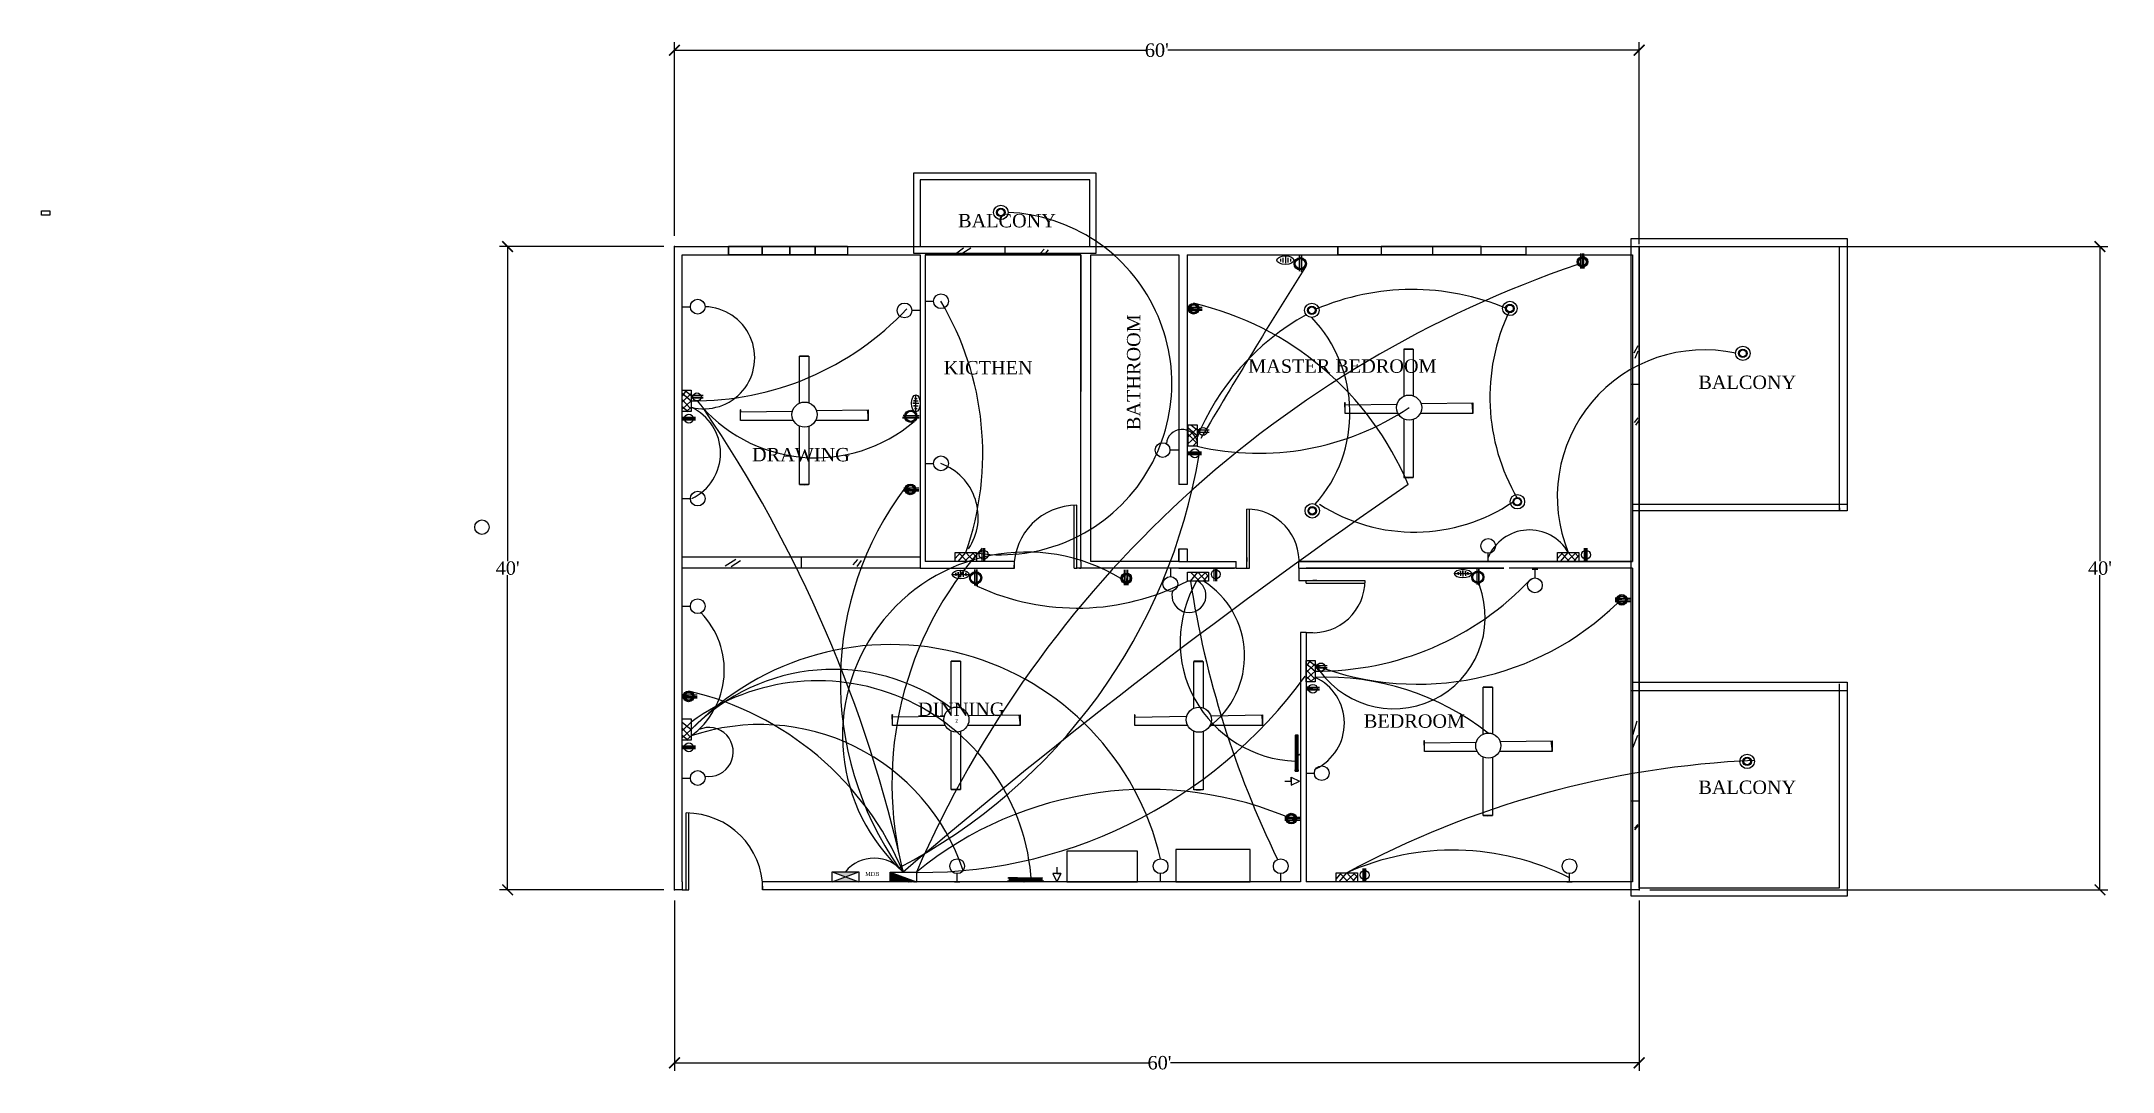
# Model space of a CAD drawing. Header units: inches. Extents: x -864 to 7238, y 1071 to 2315.
# Drawn here: x 3834 to 5380, y 1071 to 1840 of the extents above; entities that cross this region are included whole.
import ezdxf

# ---------------------------------------------------------------- set-up
doc = ezdxf.new("R2010")
doc.units = ezdxf.units.IN
for name, color, linetype in [('AC', 52, 'Continuous'), ('AS', 11, 'Continuous'), ('BP', 6, 'Continuous'), ('CL', 20, 'Continuous'), ('Door', 201, 'Continuous'), ('MDB', 1, 'Continuous'), ('MY ROOM', 131, 'Continuous'), ('PB', 170, 'Continuous'), ('PS', 22, 'Continuous'), ('QS', 20, 'Continuous'), ('SB', 5, 'Continuous'), ('SDB', 14, 'Continuous'), ('TL', 6, 'Continuous'), ('TS', 21, 'Continuous'), ('Wall', 2, 'Continuous'), ('Window', 90, 'Continuous'), ('WL', 130, 'Continuous')]:
    doc.layers.add(name, color=color, linetype=linetype)
doc.layers.add('Label', color=7, linetype='Continuous', plot=False)
doc.styles.get("Standard").update_dxf_attribs({"font": 'times.ttf'})
doc.dimstyles.new('ISO-25$0', dxfattribs={"dimtxt": 10, "dimasz": 8, "dimexe": 6, "dimexo": 8, "dimgap": 0.09, "dimtad": 0, "dimtih": 1, "dimtoh": 1, "dimdec": 0, "dimzin": 0, "dimlunit": 3, "dimtxsty": 'Standard', "dimblk": 'ARCHTICK', "dimcen": 5.09, "dimadec": 0, "dimazin": 0, "dimtfac": 1, "dimtdec": 0, "dimtmove": 0, "dimatfit": 3, "dimldrblk": 'ARCHTICK', "dimfxl": 1, "dimarcsym": 0})

msp = doc.modelspace()

# ---------------------------------------------------------------- texts
at = {"layer": 'BP', "insert": (4449.1, 1220.1), "char_height": 3, "width": 18.51, "attachment_point": 1}
msp.add_mtext('{\\fTimes New Roman|b0|i0|c0|p18;\\C7;MDB}', dxfattribs=at)
at = {"layer": 'Label', "char_height": 10, "attachment_point": 1}
for s, insert, width in [('BALCONY', (4518.4, 1711.1), 103.268), ('KICTHEN', (4507.7, 1601.4), 93.991), ('MASTER BEDROOM', (4734.9, 1602.6), 245.698), ('BALCONY', (5070.9, 1590.5), 103.268), ('DRAWING', (4364.6, 1536.5), 157.479), ('DINNING', (4488.4, 1346.5), 244.455), ('BEDROOM', (4821.2, 1337.7), 154.578), ('BALCONY', (5070.9, 1288.3), 103.268)]:
    msp.add_mtext(s, dxfattribs=dict(at, insert=insert, width=width))
at = {"layer": 'Label', "insert": (4644.4, 1549.8), "char_height": 10, "width": 82.466, "attachment_point": 1, "rotation": 90}
msp.add_mtext('BATHROOM', dxfattribs=at)
at = {"layer": 'Wall', "insert": (4516.3, 1334), "char_height": 2.5, "attachment_point": 1}
msp.add_mtext('Z', dxfattribs=at)

# ---------------------------------------------------------------- blocks, each defined once
blk = doc.blocks.new('_ArchTick')
at = {"color": 0, "linetype": 'ByBlock', "const_width": 0.15}
blk.add_lwpolyline([(-0.5, -0.5), (0.5, 0.5)], dxfattribs=at)
blk = doc.blocks.new('*D71')
at = {"color": 0, "lineweight": -2}
for p, q in [((4306.7, 1694.8), (4306.7, 1839.3)), ((4306.7, 1833.3), (4658.5, 1833.3)), ((5026.7, 1833.3), (4674.9, 1833.3)), ((5026.7, 1688.6), (5026.7, 1839.3))]:
    blk.add_line(p, q, dxfattribs=at)
at = {"layer": 'Label', "color": 0}
for p in [(5026.7, 1833.3), (4306.7, 1686.8), (5026.7, 1680.6)]:
    blk.add_point(p, dxfattribs=at)
at = {"color": 0, "lineweight": -2, "xscale": 8, "yscale": 8, "zscale": 8, "rotation": 180}
blk.add_blockref('_ArchTick', (4306.7, 1833.3), dxfattribs=at)
at = {"color": 0, "lineweight": -2, "xscale": 8, "yscale": 8, "zscale": 8}
blk.add_blockref('_ArchTick', (5026.7, 1833.3), dxfattribs=at)
at = {"color": 0, "insert": (4666.7, 1833.3), "char_height": 10, "attachment_point": 5}
blk.add_mtext("60'", dxfattribs=at)
blk = doc.blocks.new('*D72')
at = {"color": 0, "lineweight": -2}
for p, q in [((4298.7, 1686.8), (4176.2, 1686.8)), ((4182.2, 1686.8), (4182.2, 1451.9)), ((4182.2, 1206.8), (4182.2, 1441.6)), ((4298.7, 1206.8), (4176.2, 1206.8))]:
    blk.add_line(p, q, dxfattribs=at)
at = {"layer": 'Label', "color": 0}
for p in [(4306.7, 1686.8), (4182.2, 1206.8), (4306.7, 1206.8)]:
    blk.add_point(p, dxfattribs=at)
at = {"color": 0, "lineweight": -2, "xscale": 8, "yscale": 8, "zscale": 8}
for p, rotation in [((4182.2, 1686.8), 90), ((4182.2, 1206.8), 270)]:
    blk.add_blockref('_ArchTick', p, dxfattribs=dict(at, rotation=rotation))
at = {"color": 0, "insert": (4182.2, 1446.8), "char_height": 10, "attachment_point": 5}
blk.add_mtext("40'", dxfattribs=at)
blk = doc.blocks.new('*D73')
at = {"color": 0, "lineweight": -2}
for p, q in [((4306.7, 1198.8), (4306.7, 1071.7)), ((5026.7, 1198.8), (5026.7, 1071.7)), ((4306.7, 1077.7), (4660.5, 1077.7)), ((5026.7, 1077.7), (4676.8, 1077.7))]:
    blk.add_line(p, q, dxfattribs=at)
at = {"layer": 'Label', "color": 0}
for p in [(4306.7, 1206.8), (5026.7, 1206.8), (5026.7, 1077.7)]:
    blk.add_point(p, dxfattribs=at)
at = {"color": 0, "lineweight": -2, "xscale": 8, "yscale": 8, "zscale": 8, "rotation": 180}
blk.add_blockref('_ArchTick', (4306.7, 1077.7), dxfattribs=at)
at = {"color": 0, "lineweight": -2, "xscale": 8, "yscale": 8, "zscale": 8}
blk.add_blockref('_ArchTick', (5026.7, 1077.7), dxfattribs=at)
at = {"color": 0, "insert": (4668.7, 1077.7), "char_height": 10, "attachment_point": 5}
blk.add_mtext("60'", dxfattribs=at)
blk = doc.blocks.new('*D74')
at = {"color": 0, "lineweight": -2}
for p, q in [((5034.7, 1686.8), (5376.6, 1686.8)), ((5370.6, 1686.8), (5370.6, 1451.9)), ((5370.6, 1206.8), (5370.6, 1441.6)), ((5034.7, 1206.8), (5376.6, 1206.8))]:
    blk.add_line(p, q, dxfattribs=at)
at = {"layer": 'Label', "color": 0}
for p in [(5026.7, 1686.8), (5026.7, 1206.8), (5370.6, 1206.8)]:
    blk.add_point(p, dxfattribs=at)
at = {"color": 0, "lineweight": -2, "xscale": 8, "yscale": 8, "zscale": 8}
for p, rotation in [((5370.6, 1686.8), 90), ((5370.6, 1206.8), 270)]:
    blk.add_blockref('_ArchTick', p, dxfattribs=dict(at, rotation=rotation))
at = {"color": 0, "insert": (5370.6, 1446.8), "char_height": 10, "attachment_point": 5}
blk.add_mtext("40'", dxfattribs=at)
blk = doc.blocks.new('Fan')
for points in [[(5689.8, 1561.8), (5689.8, 1596.7), (5696.7, 1596.7), (5696.7, 1562.1)], [(5685.3, 1548.9), (5645.9, 1548.9), (5645.9, 1555.2), (5684.5, 1555.8)], [(5702.5, 1556.2), (5741.2, 1556.8), (5741.2, 1548.9), (5701.9, 1548.9)], [(5696.7, 1544.4), (5696.7, 1501), (5689.8, 1501), (5689.8, 1544.6)]]:
    blk.add_lwpolyline(points)
blk.add_lwpolyline([(5645.9, 1556.8), (5645.5, 1556.8), (5645.5, 1553.5), (5645.9, 1553.5)], close=True)
blk.add_circle((5693.6, 1553.2), 9.38)
for start, end in [(85.9088, 94.0912), (170.4558, 174.4222), (360, 9.5303), (265.9088, 274.0912)]:
    blk.add_arc((5693.2, 1548.9), 48, start, end)

# ---------------------------------------------------------------- dimensions: what is measured, and where the dimension line sits
dim = msp.add_linear_dim(base=(5026.7, 1833.3), p1=(4306.7, 1686.8), p2=(5026.7, 1680.6), dimstyle='ISO-25$0')
dim.commit()
dim.dimension.update_dxf_attribs({"geometry": '*D71', "text_midpoint": (4666.7, 1833.3)})
dim = msp.add_linear_dim(base=(4182.2, 1206.8), p1=(4306.7, 1686.8), p2=(4306.7, 1206.8), angle=90, dimstyle='ISO-25$0')
dim.commit()
dim.dimension.update_dxf_attribs({"geometry": '*D72', "text_midpoint": (4182.2, 1446.8)})
dim = msp.add_linear_dim(base=(5370.6, 1206.8), p1=(5026.7, 1686.8), p2=(5026.7, 1206.8), angle=90, dimstyle='ISO-25$0')
dim.commit()
dim.dimension.update_dxf_attribs({"geometry": '*D74', "text_midpoint": (5370.6, 1446.8), "dimtype": 160})
dim = msp.add_linear_dim(base=(5026.7, 1077.7), p1=(4306.7, 1206.8), p2=(5026.7, 1206.8), dimstyle='ISO-25$0')
dim.commit()
dim.dimension.update_dxf_attribs({"geometry": '*D73', "text_midpoint": (4668.7, 1077.7), "dimtype": 160})

# ---------------------------------------------------------------- hatches: boundary and pattern name
at = {"layer": 'CL'}
h = msp.add_hatch(color=256, dxfattribs=at)
h.paths.add_polyline_path([(4553.4, 1712.3, 1), (4547.2, 1712.3, 1)])
h.paths.add_polyline_path([(4552.8, 1712.3, 1), (4547.8, 1712.3, 1)], flags=16)
h = msp.add_hatch(color=256, dxfattribs=at)
h.paths.add_polyline_path([(4785.5, 1639.2, 1), (4779.2, 1639.2, 1)])
h.paths.add_polyline_path([(4784.9, 1639.2, 1), (4779.8, 1639.2, 1)], flags=16)
h = msp.add_hatch(color=256, dxfattribs=at)
h.paths.add_polyline_path([(4927.1, 1640.6, 1), (4933.4, 1640.6, 1)])
h.paths.add_polyline_path([(4932.8, 1640.6, -1), (4927.7, 1640.6, -1)], flags=16)
h = msp.add_hatch(color=256, dxfattribs=at)
h.paths.add_polyline_path([(5107.2, 1607.1, 1), (5100.9, 1607.1, 1)])
h.paths.add_polyline_path([(5106.6, 1607.1, 1), (5101.5, 1607.1, 1)], flags=16)
h = msp.add_hatch(color=256, dxfattribs=at)
h.paths.add_polyline_path([(4938.9, 1496.4, 1), (4932.7, 1496.4, 1)])
h.paths.add_polyline_path([(4938.3, 1496.4, 1), (4933.3, 1496.4, 1)], flags=16)
h = msp.add_hatch(color=256, dxfattribs=at)
h.paths.add_polyline_path([(4785.8, 1489.6, 1), (4779.6, 1489.6, 1)])
h.paths.add_polyline_path([(4785.2, 1489.6, 1), (4780.2, 1489.6, 1)], flags=16)
h = msp.add_hatch(color=256, dxfattribs=at)
h.paths.add_polyline_path([(5104.1, 1302.6, 1), (5110.4, 1302.6, 1)])
h.paths.add_polyline_path([(5109.8, 1302.6, -1), (5104.7, 1302.6, -1)], flags=16)
at = {"layer": 'MDB'}
h = msp.add_hatch(color=256, dxfattribs=at)
h.paths.add_polyline_path([(4444.2, 1220.3), (4424.5, 1220.3), (4434.3, 1216.5)])
h.paths.add_polyline_path([(4434.3, 1216.5), (4424.5, 1212.7), (4444.2, 1212.7)])
at = {"layer": 'PB'}
h = msp.add_hatch(color=256, dxfattribs=at)
h.paths.add_polyline_path([(4320.7, 1575.7), (4319.3, 1575.7, 1), (4319.3, 1575.6), (4320.7, 1575.6, -0.008971)])
h.paths.add_polyline_path([(4320.5, 1574), (4319.3, 1574, 1), (4319.3, 1573.9), (4320.6, 1573.9, -0.008622)])
h.paths.add_polyline_path([(4326.3, 1575.7), (4320.7, 1575.7, 0.008971), (4320.7, 1575.6), (4326.4, 1575.6, 0.008971)])
h.paths.add_polyline_path([(4326.5, 1574), (4320.5, 1574, 0.008622), (4320.6, 1573.9), (4326.4, 1573.9, 0.008622)])
h.paths.add_polyline_path([(4328.1, 1575.7), (4326.3, 1575.7, -0.008971), (4326.4, 1575.6), (4328.1, 1575.6, 1)])
h.paths.add_polyline_path([(4328.1, 1574), (4326.5, 1574, -0.008622), (4326.4, 1573.9), (4328.1, 1573.9, 1)])
h = msp.add_hatch(color=256, dxfattribs=at)
h.paths.add_polyline_path([(4698.3, 1549.9), (4696.9, 1549.9, 1), (4696.9, 1549.8), (4698.3, 1549.8, -0.008971)])
h.paths.add_polyline_path([(4698.2, 1548.2), (4696.9, 1548.2, 1), (4696.9, 1548.1), (4698.2, 1548.1, -0.008622)])
h.paths.add_polyline_path([(4704, 1549.9), (4698.3, 1549.9, 0.008971), (4698.3, 1549.8), (4704, 1549.8, 0.008971)])
h.paths.add_polyline_path([(4704.1, 1548.2), (4698.2, 1548.2, 0.008622), (4698.2, 1548.1), (4704.1, 1548.1, 0.008622)])
h.paths.add_polyline_path([(4705.7, 1549.9), (4704, 1549.9, -0.008971), (4704, 1549.8), (4705.7, 1549.8, 1)])
h.paths.add_polyline_path([(4705.7, 1548.2), (4704.1, 1548.2, -0.008622), (4704.1, 1548.1), (4705.7, 1548.1, 1)])
h = msp.add_hatch(color=256, dxfattribs=at)
h.paths.add_polyline_path([(4786.4, 1374.1), (4784.9, 1374.1, 1), (4784.9, 1374), (4786.3, 1374, -0.008971)])
h.paths.add_polyline_path([(4786.2, 1372.4), (4784.9, 1372.4, 1), (4784.9, 1372.3), (4786.2, 1372.3, -0.008622)])
h.paths.add_polyline_path([(4792, 1374.1), (4786.4, 1374.1, 0.008971), (4786.3, 1374), (4792, 1374, 0.008971)])
h.paths.add_polyline_path([(4792.1, 1372.4), (4786.2, 1372.4, 0.008622), (4786.2, 1372.3), (4792.1, 1372.3, 0.008622)])
h.paths.add_polyline_path([(4793.8, 1374.1), (4792, 1374.1, -0.008971), (4792, 1374), (4793.8, 1374, 1)])
h.paths.add_polyline_path([(4793.8, 1372.4), (4792.1, 1372.4, -0.008622), (4792.1, 1372.3), (4793.8, 1372.3, 1)])
at = {"layer": 'PS'}
h = msp.add_hatch(color=256, dxfattribs=at)
h.paths.add_polyline_path([(4774.6, 1669.5), (4774.6, 1667.9), (4775, 1667.9), (4775, 1669.5, -0.02234)])
h.paths.add_polyline_path([(4774.6, 1669.9), (4774.6, 1669.5, 0.02234), (4775, 1669.5), (4775, 1670, -0.024593)])
h.paths.add_polyline_path([(4774.6, 1670.3), (4774.6, 1669.9, 0.024593), (4775, 1670), (4775, 1670.4, -0.027368)])
h.paths.add_polyline_path([(4774.6, 1677.7), (4774.6, 1670.3, 0.027368), (4775, 1670.4), (4775, 1677.6, 0.027368)])
h.paths.add_polyline_path([(4774.6, 1678.1), (4774.6, 1677.7, -0.027368), (4775, 1677.6), (4775, 1678, 0.024593)])
h.paths.add_polyline_path([(4774.6, 1678.5), (4774.6, 1678.1, -0.024593), (4775, 1678), (4775, 1678.4, 0.02234)])
h.paths.add_polyline_path([(4774.6, 1680.3), (4774.6, 1678.5, -0.02234), (4775, 1678.4), (4775, 1680.3)])
h = msp.add_hatch(color=256, dxfattribs=at)
h.paths.add_polyline_path([(4478.6, 1559.4), (4477, 1559.4), (4477, 1559), (4478.7, 1559, -0.02234)])
h.paths.add_polyline_path([(4479, 1559.4), (4478.6, 1559.4, 0.02234), (4478.7, 1559), (4479.1, 1559, -0.024593)])
h.paths.add_polyline_path([(4479.4, 1559.4), (4479, 1559.4, 0.024593), (4479.1, 1559), (4479.5, 1559, -0.027368)])
h.paths.add_polyline_path([(4486.8, 1559.4), (4479.4, 1559.4, 0.027368), (4479.5, 1559), (4486.7, 1559, 0.027368)])
h.paths.add_polyline_path([(4487.2, 1559.4), (4486.8, 1559.4, -0.027368), (4486.7, 1559), (4487.2, 1559, 0.024593)])
h.paths.add_polyline_path([(4487.7, 1559.4), (4487.2, 1559.4, -0.024593), (4487.2, 1559), (4487.6, 1559, 0.02234)])
h.paths.add_polyline_path([(4489.4, 1559.4), (4487.7, 1559.4, -0.02234), (4487.6, 1559), (4489.4, 1559)])
h = msp.add_hatch(color=256, dxfattribs=at)
h.paths.add_polyline_path([(4532.2, 1434.9), (4532.2, 1433.3), (4532.6, 1433.3), (4532.6, 1435, -0.02234)])
h.paths.add_polyline_path([(4532.2, 1435.4), (4532.2, 1434.9, 0.02234), (4532.6, 1435), (4532.6, 1435.4, -0.024593)])
h.paths.add_polyline_path([(4532.2, 1435.8), (4532.2, 1435.4, 0.024593), (4532.6, 1435.4), (4532.6, 1435.9, -0.027368)])
h.paths.add_polyline_path([(4532.2, 1443.2), (4532.2, 1435.8, 0.027368), (4532.6, 1435.9), (4532.6, 1443.1, 0.027368)])
h.paths.add_polyline_path([(4532.2, 1443.6), (4532.2, 1443.2, -0.027368), (4532.6, 1443.1), (4532.6, 1443.5, 0.024593)])
h.paths.add_polyline_path([(4532.2, 1444), (4532.2, 1443.6, -0.024593), (4532.6, 1443.5), (4532.6, 1443.9, 0.02234)])
h.paths.add_polyline_path([(4532.2, 1445.8), (4532.2, 1444, -0.02234), (4532.6, 1443.9), (4532.6, 1445.8)])
h = msp.add_hatch(color=256, dxfattribs=at)
h.paths.add_polyline_path([(4907, 1435.6), (4907, 1434), (4907.4, 1434), (4907.4, 1435.7, -0.02234)])
h.paths.add_polyline_path([(4907, 1436), (4907, 1435.6, 0.02234), (4907.4, 1435.7), (4907.4, 1436.1, -0.024593)])
h.paths.add_polyline_path([(4907, 1436.4), (4907, 1436, 0.024593), (4907.4, 1436.1), (4907.4, 1436.5, -0.027368)])
h.paths.add_polyline_path([(4907, 1443.8), (4907, 1436.4, 0.027368), (4907.4, 1436.5), (4907.4, 1443.7, 0.027368)])
h.paths.add_polyline_path([(4907, 1444.2), (4907, 1443.8, -0.027368), (4907.4, 1443.7), (4907.4, 1444.1, 0.024593)])
h.paths.add_polyline_path([(4907, 1444.6), (4907, 1444.2, -0.024593), (4907.4, 1444.1), (4907.4, 1444.5, 0.02234)])
h.paths.add_polyline_path([(4907, 1446.4), (4907, 1444.6, -0.02234), (4907.4, 1444.5), (4907.4, 1446.4)])
at = {"layer": 'SDB'}
h = msp.add_hatch(dxfattribs=at)
h.set_pattern_fill('ANSI31', color=256, style=0)
h.set_pattern_definition([(45, (4262.11449, 1072.06033), (-0.08838835, 0.08838835), [])])
h.paths.add_polyline_path([(4487.3, 1212.7), (4467.6, 1220), (4467.6, 1212.7)])
at = {"layer": 'TL'}
h = msp.add_hatch(color=256, dxfattribs=at)
h.paths.add_polyline_path([(4770.3, 1321.5), (4770.3, 1321.3), (4772.1, 1321.3), (4772.1, 1321.5)], flags=17)
h.paths.add_polyline_path([(4770.1, 1322.3), (4770.1, 1321.3), (4770.3, 1321.3), (4770.3, 1322.1), (4772.1, 1322.1), (4772.1, 1321.3), (4772.3, 1321.3), (4772.3, 1322.3)])
h.paths.add_polyline_path([(4770.1, 1296.2), (4770.1, 1295.9), (4772.1, 1295.9), (4772.1, 1296.2)])
h.paths.add_polyline_path([(4769.9, 1296.2), (4769.9, 1295.2), (4772.3, 1295.2), (4772.3, 1296.2), (4772.1, 1296.2), (4772.1, 1295.4), (4770.1, 1295.4), (4770.1, 1296.2)])
for points in [[(4769.9, 1322.3), (4769.9, 1321.3), (4770.1, 1321.3), (4770.1, 1321.3), (4770.3, 1321.3), (4770.3, 1322.1), (4772.1, 1322.1), (4772.1, 1321.3), (4772.3, 1321.3), (4772.3, 1322.3), (4770.1, 1322.3)], [(4772.3, 1307.7), (4772.3, 1307.4), (4773, 1307.4, 1), (4773, 1307.7), (4773, 1307.7)], [(4567.7, 1213.6), (4567.4, 1213.6), (4567.4, 1212.9, 1), (4567.7, 1212.9), (4567.7, 1212.9)]]:
    msp.add_hatch(color=256, dxfattribs=at).paths.add_polyline_path(points)
h = msp.add_hatch(color=256, dxfattribs=at)
h.paths.add_polyline_path([(4771.9, 1321.3), (4771.9, 1296.2), (4772.3, 1296.2), (4772.3, 1321.3)])
h.paths.add_polyline_path([(4770.9, 1321.3), (4770.9, 1296.2), (4771.1, 1296.2), (4771.2, 1321.3)])
h.paths.add_polyline_path([(4770.1, 1321.3), (4770.2, 1296.2), (4770.3, 1296.2), (4770.3, 1321.3)])
h = msp.add_hatch(color=256, dxfattribs=at)
h.paths.add_polyline_path([(4581.4, 1214.1), (4556.2, 1214.1), (4556.2, 1213.6), (4581.4, 1213.6)])
h.paths.add_polyline_path([(4581.4, 1215.1), (4556.2, 1215.1), (4556.2, 1214.8), (4581.4, 1214.7)])
h.paths.add_polyline_path([(4581.4, 1215.9), (4556.2, 1215.8), (4556.2, 1215.6), (4581.4, 1215.6)])

# ---------------------------------------------------------------- linework, layer by layer
for p, q in [((4610, 1446.8), (4607, 1446.8)), ((4772.7, 1446.8), (4772.7, 1437.6)), ((4772.7, 1437.6), (4778.1, 1437.6)), ((4773.3, 1446.8), (4780.3, 1446.8))]:
    msp.add_line(p, q)
msp.add_lwpolyline([(3840.4, 1710.3), (3834.2, 1710.3), (3834.2, 1713.4), (3840.4, 1713.4)], close=True)
at = {"layer": 'AC'}
for p, q in [((4983.2, 1670.5), (4983.2, 1681.7)), ((4983.2, 1672.9), (4983.2, 1670.5)), ((4984.4, 1670.5), (4984.4, 1681.7)), ((4984.4, 1675.4), (4984.4, 1670.5)), ((4985.5, 1670.5), (4985.5, 1681.7)), ((4985.5, 1672.9), (4985.5, 1670.5)), ((4689.3, 1641.6), (4700.5, 1641.6)), ((4694.2, 1640.4), (4689.3, 1640.4)), ((4689.3, 1640.4), (4700.5, 1640.4)), ((4689.3, 1639.3), (4700.5, 1639.3)), ((4477.8, 1506.7), (4489, 1506.7)), ((4482.7, 1505.6), (4477.8, 1505.6)), ((4477.8, 1505.6), (4489, 1505.6)), ((4477.8, 1504.4), (4489, 1504.4)), ((4642.7, 1434.2), (4642.7, 1445.5)), ((4643.9, 1434.2), (4643.9, 1445.5)), ((4643.9, 1439.2), (4643.9, 1434.2)), ((4645, 1434.2), (4645, 1445.5)), ((4642.7, 1436.7), (4642.7, 1434.2)), ((4645, 1436.6), (4645, 1434.2)), ((5011.3, 1424.3), (5008.9, 1424.3)), ((5008.9, 1424.3), (5020.1, 1424.3)), ((5013.8, 1423.2), (5008.9, 1423.2)), ((5008.9, 1423.2), (5020.1, 1423.2)), ((5011.3, 1422), (5008.9, 1422)), ((5008.9, 1422), (5020.1, 1422)), ((4314.8, 1352.3), (4312.4, 1352.3)), ((4312.4, 1352.3), (4323.6, 1352.3)), ((4317.3, 1351.1), (4312.4, 1351.1)), ((4312.4, 1351.1), (4323.6, 1351.1)), ((4314.8, 1350), (4312.4, 1350)), ((4312.4, 1350), (4323.6, 1350)), ((4764.6, 1261.1), (4762.2, 1261.1)), ((4762.2, 1261.1), (4773.4, 1261.1)), ((4767.1, 1259.9), (4762.2, 1259.9)), ((4762.2, 1259.9), (4773.4, 1259.9)), ((4764.6, 1258.8), (4762.2, 1258.8)), ((4762.2, 1258.8), (4773.4, 1258.8))]:
    msp.add_line(p, q, dxfattribs=at)
for centre, radius in [((4984.4, 1675.4), 3.98), ((4984.4, 1675.4), 3.58), ((4984.4, 1675.4), 2.78), ((4694.2, 1640.4), 3.98), ((4694.2, 1640.4), 3.58), ((4694.2, 1640.4), 2.78), ((4482.7, 1505.6), 3.98), ((4482.7, 1505.6), 3.58), ((4482.7, 1505.6), 2.78), ((4643.9, 1439.2), 3.98), ((4643.9, 1439.2), 3.58), ((4643.9, 1439.2), 2.78), ((5013.8, 1423.2), 3.98), ((5013.8, 1423.2), 3.58), ((5013.8, 1423.2), 2.78), ((4317.3, 1351.1), 3.98), ((4317.3, 1351.1), 3.58), ((4317.3, 1351.1), 2.78), ((4767.1, 1259.9), 3.98), ((4767.1, 1259.9), 3.58), ((4767.1, 1259.9), 2.78)]:
    msp.add_circle(centre, radius, dxfattribs=at)
at = {"layer": 'AS'}
for p, q in [((4759, 1677.7), (4759, 1675.6)), ((4760.8, 1678.4), (4760.8, 1675)), ((4762.7, 1679), (4762.7, 1674.5)), ((4764.5, 1678.4), (4764.5, 1675)), ((4766.5, 1677.7), (4766.5, 1675.6)), ((4486.8, 1569.8), (4484.5, 1569.8)), ((4484.5, 1569.8), (4489, 1569.8)), ((4486.8, 1571.6), (4485.1, 1571.6)), ((4485.1, 1571.6), (4488.5, 1571.6)), ((4486.8, 1567.9), (4485.1, 1567.9)), ((4485.1, 1567.9), (4488.5, 1567.9)), ((4486.8, 1573.5), (4485.8, 1573.5)), ((4485.8, 1573.5), (4487.9, 1573.5)), ((4486.8, 1566), (4485.8, 1566)), ((4485.8, 1566), (4487.9, 1566)), ((4486.8, 1563.4), (4486.8, 1576.1)), ((4514, 1442.1), (4526.7, 1442.1)), ((4516.6, 1442.1), (4516.6, 1443.2)), ((4516.6, 1443.2), (4516.6, 1441.1)), ((4518.4, 1442.1), (4518.4, 1443.9)), ((4518.4, 1443.9), (4518.4, 1440.4)), ((4520.3, 1442.1), (4520.3, 1444.5)), ((4520.3, 1444.5), (4520.3, 1440)), ((4522.2, 1442.1), (4522.2, 1443.9)), ((4522.2, 1443.9), (4522.2, 1440.4)), ((4524.1, 1442.1), (4524.1, 1443.2)), ((4524.1, 1443.2), (4524.1, 1441.1)), ((4888.8, 1442.7), (4901.5, 1442.7)), ((4891.5, 1442.7), (4891.5, 1443.8)), ((4891.5, 1443.8), (4891.5, 1441.7)), ((4893.3, 1442.7), (4893.3, 1444.5)), ((4893.3, 1444.5), (4893.3, 1441.1)), ((4895.2, 1442.7), (4895.2, 1445.1)), ((4895.2, 1445.1), (4895.2, 1440.6)), ((4897, 1442.7), (4897, 1444.5)), ((4897, 1444.5), (4897, 1441.1)), ((4898.9, 1442.7), (4898.9, 1443.8)), ((4898.9, 1443.8), (4898.9, 1441.7))]:
    msp.add_line(p, q, dxfattribs=at)
for centre, major_axis in [((4762.7, 1676.6), (-6.38, 0)), ((4486.8, 1569.8), (0, -6.38)), ((4520.3, 1442.1), (-6.38, 0)), ((4895.2, 1442.7), (-6.38, 0))]:
    msp.add_ellipse(centre, major_axis=major_axis, ratio=0.505636, dxfattribs=at)
at = {"layer": 'CL'}
for centre, radius in [((4550.3, 1712.3), 5.38), ((4550.3, 1712.3), 3.15), ((4550.3, 1712.3), 2.55), ((4782.4, 1639.2), 5.38), ((4782.4, 1639.2), 3.15), ((4782.4, 1639.2), 2.55), ((4930.2, 1640.6), 5.38), ((4930.2, 1640.6), 3.15), ((4930.2, 1640.6), 2.55), ((5104.1, 1607.1), 5.38), ((5104.1, 1607.1), 3.15), ((5104.1, 1607.1), 2.55), ((4935.8, 1496.4), 5.38), ((4935.8, 1496.4), 3.15), ((4782.7, 1489.6), 5.38), ((4782.7, 1489.6), 3.15), ((4782.7, 1489.6), 2.55), ((4935.8, 1496.4), 2.55), ((4163, 1477.4), 5.38), ((5107.3, 1302.6), 5.38), ((5107.3, 1302.6), 3.15), ((5107.3, 1302.6), 2.55)]:
    msp.add_circle(centre, radius, dxfattribs=at)
at = {"layer": 'Door'}
for p, q in [((4605, 1446.8), (4605, 1493.7)), ((4607, 1446.8), (4607, 1493.7)), ((4733.9, 1446.8), (4733.9, 1490.7)), ((4735.9, 1454.8), (4735.9, 1490.7)), ((4733.9, 1454.8), (4733.9, 1451.8)), ((4735.9, 1446.8), (4735.9, 1454.8)), ((4560.4, 1446.8), (4560.4, 1451.8)), ((4605, 1446.8), (4607, 1446.8)), ((4725.9, 1446.8), (4735.9, 1446.8)), ((4778.1, 1437.6), (4822, 1437.6)), ((4778.1, 1435.6), (4786.1, 1435.6)), ((4786.1, 1435.6), (4822, 1435.6)), ((4315.4, 1206.8), (4315.4, 1264.1)), ((4317.4, 1206.8), (4317.4, 1264)), ((4312.4, 1206.8), (4315.4, 1206.8)), ((4315.4, 1206.8), (4317.4, 1206.8)), ((4372.4, 1206.8), (4372.4, 1212.7)), ((4372.4, 1212.7), (4372.4, 1212.7))]:
    msp.add_line(p, q, dxfattribs=at)
for points in [[(4680.8, 1212.7), (4736.4, 1212.7), (4736.4, 1236.9), (4680.8, 1236.9)], [(4599.5, 1212.7), (4652.2, 1212.7), (4652.2, 1235.5), (4599.5, 1235.5)]]:
    msp.add_lwpolyline(points, close=True, dxfattribs=at)
for centre, radius, start, end in [((4550.1, 1584.6), 127.8, 260.4662, 87.5132), ((5246.9, 888.3), 828.9, 108.712, 156.4115), ((8981.3, -984.5), 4972.4, 147.7133, 149.4415), ((4857.3, 1472.1), 182.6, 67.327, 113.1695), ((4328.5, 1603.8), 38.1, 255.8272, 88.4056), ((4321.3, 1789.9), 218.3, 269.4497, 316.7042), ((4314.4, 1532.3), 222.4, 340.6265, 30.7279), ((4641.6, 1419.7), 230.8, 22.8479, 76.8316), ((4869.6, 1472.6), 187.2, 119.2502, 157.8603), ((4707.9, 1562.7), 102.9, 318.4517, 43.6785), ((5064.6, 1574.4), 149.3, 154.7445, 210.345), ((5075.2, 1500.1), 109.6, 77.5907, 202.2686), ((4303.4, 1532.7), 37.7, 295.7066, 65.1521), ((4412, 1642.2), 113.1, 218.6138, 310.615), ((3505.6, 1006.3), 995.1, 12.3966, 34.204), ((4742.8, 1733.9), 201.4, 256.8223, 303.8517), ((4685.5, 1538.7), 11.7, 11.7558, 175.3573), ((4278, 1601.4), 426, 297.4328, 350.5317), ((4490.8, 1484.9), 42.6, 326.3527, 69.744), ((4672.1, 1361.9), 241.6, 143.0301, 215.0186), ((7461.3, -2276.7), 4596.8, 124.5517, 130.476), ((4607, 1446.8), 47, 90, 180), ((4733.9, 1451.8), 39, 355.9116, 90), ((4858.9, 1604.9), 131.2, 237.3435, 304.2066), ((4944.8, 1441.9), 33.4, 29.8458, 157.3492), ((4569.1, 1321.8), 137, 58.8932, 228.0218), ((4732.3, 1285.9), 263.3, 138.0981, 194.5121), ((4783.1, 1437.6), 39, 265.9116, 0), ((4787, 1588.3), 218.3, 269.4497, 316.7042), ((4607.2, 1595.1), 178.1, 245.2526, 297.5262), ((4690.7, 1426.4), 12.7, 164.8479, 57.6373), ((4773.3, 1391.9), 89.2, 149.5444, 267.9458), ((5414.5, 1549.4), 731.4, 188.8273, 205.9468), ((4666, 1381.3), 66.2, 306.8067, 57.4909), ((4843.6, 1410.1), 68.2, 210.4678, 20.5045), ((4282.5, 1370.8), 61.4, 306.6917, 44.0006), ((4861.4, 1574.2), 214, 249.2972, 314.195), ((4468.2, 1183.2), 206.6, 13.072, 136.1452), ((4425.5, 1223.3), 148, 53.6118, 135.8767), ((4413.7, 1203.1), 159.7, 3.4576, 126.2863), ((4489.9, 1575.2), 355.5, 267.9845, 324.0117), ((4793.3, 1169.6), 195.8, 51.9229, 92.4513), ((4769, 1331.1), 37.7, 295.7066, 65.1521), ((4264.8, 1130.3), 230.8, 22.8479, 76.8316), ((4370.7, 1170.2), 159.9, 18.5898, 108.7898), ((4332.3, 1309.6), 18.3, 260.9218, 114.1394), ((5143.4, 598), 706, 92.5026, 118.3198), ((4660.1, 1008.9), 272.8, 66.3292, 129.321), ((4315.4, 1206.8), 57.3, 0, 90), ((4455.7, 1202.6), 27.8, 38.7254, 140.407), ((4887.6, 1042.4), 194, 63.3327, 114.0771)]:
    msp.add_arc(centre, radius, start, end, dxfattribs=at)
at = {"layer": 'MDB'}
for p, q in [((4424.5, 1220.3), (4444.2, 1212.7)), ((4424.5, 1212.7), (4444.2, 1220.3))]:
    msp.add_line(p, q, dxfattribs=at)
msp.add_lwpolyline([(4424.5, 1220.3), (4444.2, 1220.3), (4444.2, 1212.7), (4424.5, 1212.7)], close=True, dxfattribs=at)
at = {"layer": 'MY ROOM'}
for p, q in [((5026.7, 1686.8), (5026.7, 1206.8)), ((4778.1, 1446.8), (4925.7, 1446.8)), ((4925.7, 1446.8), (4778.1, 1446.8)), ((4925.7, 1446.8), (4778.1, 1446.8)), ((4778.1, 1435.6), (4778.1, 1437.6)), ((4786.1, 1437.6), (4783.1, 1437.6)), ((5021.8, 1446.8), (4929.8, 1446.8)), ((5021.8, 1446.8), (4929.8, 1446.8)), ((5021.8, 1446.8), (5021.8, 1212.7)), ((4778.1, 1435.6), (4778.1, 1435.6)), ((4773.9, 1398.8), (4773.9, 1212.7)), ((4778.1, 1398.8), (4778.1, 1212.7)), ((4778.1, 1398.8), (4778.1, 1397.6)), ((4778.1, 1398.8), (4783.1, 1398.8)), ((5021.8, 1361.8), (5182, 1361.8)), ((5020.7, 1355.6), (5182, 1355.6)), ((5024.9, 1332.7), (5021.8, 1322)), ((5025.4, 1322), (5021.8, 1312.5)), ((5021.1, 1273.2), (5027.2, 1273.2)), ((5023.2, 1252.7), (5025.7, 1255.6)), ((5023.4, 1251.6), (5026.1, 1254.8)), ((5021.8, 1212.7), (4778.1, 1212.7))]:
    msp.add_line(p, q, dxfattribs=at)
for points in [[(5182, 1360.4), (5182, 1202.1), (5020.7, 1202.1), (5020.7, 1692.8), (5182, 1692.8), (5182, 1489.5)], [(5176, 1360.4), (5176, 1208.1), (5026.7, 1208.1), (5026.7, 1686.8), (5176, 1686.8), (5176, 1489.5)]]:
    msp.add_lwpolyline(points, dxfattribs=at)
at = {"layer": 'PB'}
for p, q in [((4320.7, 1575.7), (4319.3, 1575.7)), ((4319.3, 1575.7), (4328.1, 1575.7)), ((4328.1, 1575.6), (4319.3, 1575.6)), ((4320.7, 1574), (4319.3, 1574)), ((4319.3, 1574), (4328.1, 1574)), ((4328.1, 1573.9), (4319.3, 1573.9)), ((4698.3, 1549.9), (4696.9, 1549.9)), ((4696.9, 1549.9), (4705.7, 1549.9)), ((4705.7, 1549.8), (4696.9, 1549.8)), ((4698.3, 1548.2), (4696.9, 1548.2)), ((4696.9, 1548.2), (4705.7, 1548.2)), ((4705.7, 1548.1), (4696.9, 1548.1)), ((4786.4, 1374.1), (4784.9, 1374.1)), ((4784.9, 1374.1), (4793.8, 1374.1)), ((4793.8, 1374), (4784.9, 1374)), ((4786.4, 1372.4), (4784.9, 1372.4)), ((4784.9, 1372.4), (4793.8, 1372.4)), ((4793.8, 1372.3), (4784.9, 1372.3)), ((4793.8, 1374.1), (4793.8, 1374.1)), ((4793.8, 1372.4), (4793.8, 1372.4))]:
    msp.add_line(p, q, dxfattribs=at)
for centre in [(4323.5, 1574.6), (4701.2, 1548.8), (4789.2, 1373)]:
    msp.add_circle(centre, 3.02, dxfattribs=at)
for centre in [(4793.8, 1374.1), (4793.8, 1372.4)]:
    msp.add_arc(centre, 0.0508, 270, 90, dxfattribs=at)
at = {"layer": 'QS'}
for p, q in [((4312.4, 1559.5), (4322.5, 1559.5)), ((4317.5, 1558.4), (4312.4, 1558.4)), ((4312.4, 1558.4), (4322.5, 1558.4)), ((4312.4, 1557.5), (4322.5, 1557.5)), ((4690.1, 1533.6), (4700.1, 1533.6)), ((4690.1, 1532.5), (4700.1, 1532.5)), ((4690.1, 1531.6), (4700.1, 1531.6)), ((4536.4, 1451.8), (4536.4, 1461.8)), ((4537.5, 1451.8), (4537.5, 1461.8)), ((4537.5, 1456.8), (4537.5, 1451.8)), ((4538.4, 1451.8), (4538.4, 1461.8)), ((4985.9, 1451.8), (4985.9, 1461.8)), ((4987, 1451.8), (4987, 1461.8)), ((4987, 1456.8), (4987, 1451.8)), ((4987.9, 1451.8), (4987.9, 1461.8)), ((4709.6, 1437.2), (4709.6, 1447.2)), ((4710.7, 1437.2), (4710.7, 1447.2)), ((4710.7, 1442.2), (4710.7, 1437.2)), ((4711.6, 1437.2), (4711.6, 1447.2)), ((4780.1, 1357.9), (4778.1, 1357.9)), ((4778.1, 1357.9), (4788.1, 1357.9)), ((4783.2, 1356.8), (4778.1, 1356.8)), ((4778.1, 1356.8), (4788.1, 1356.8)), ((4780, 1355.9), (4778.1, 1355.9)), ((4778.1, 1355.9), (4788.1, 1355.9)), ((4312.4, 1314.2), (4322.5, 1314.2)), ((4317.5, 1313.1), (4312.4, 1313.1)), ((4312.4, 1313.1), (4322.5, 1313.1)), ((4312.4, 1312.2), (4322.5, 1312.2)), ((4820.7, 1212.7), (4820.7, 1222.8)), ((4821.8, 1212.7), (4821.8, 1222.8)), ((4822.7, 1212.7), (4822.7, 1222.8)), ((4821.8, 1217.8), (4821.8, 1212.7))]:
    msp.add_line(p, q, dxfattribs=at)
for centre in [(4317.5, 1558.4), (4695.1, 1532.5), (4537.5, 1456.8), (4987, 1456.8), (4710.7, 1442.2), (4783.2, 1356.8), (4317.5, 1313.1), (4821.8, 1217.8)]:
    msp.add_circle(centre, 3.29, dxfattribs=at)
at = {"layer": 'SB'}
for p, q in [((4315.8, 1579.6), (4312.4, 1575.4)), ((4312.4, 1577.3), (4319.2, 1571.6)), ((4319.2, 1577.1), (4312.4, 1570.6)), ((4314.5, 1579.6), (4319.2, 1575.7)), ((4312.4, 1572.6), (4318.5, 1566.2)), ((4319.2, 1571.6), (4312.4, 1565.5)), ((4312.4, 1567.5), (4316.9, 1563.6)), ((4319.2, 1566.9), (4315.8, 1563.6)), ((4690.1, 1551.5), (4696.9, 1545.8)), ((4696.9, 1551.3), (4690.1, 1544.8)), ((4690.1, 1546.8), (4696.2, 1540.4)), ((4696.9, 1545.8), (4690.1, 1539.7)), ((4692.2, 1553.8), (4696.9, 1549.9)), ((4696.9, 1541.1), (4693.5, 1537.8)), ((4516.2, 1453.9), (4520.2, 1458.5)), ((4518.5, 1451.8), (4524.2, 1458.5)), ((4518.7, 1458.5), (4525.2, 1451.8)), ((4523.2, 1451.8), (4529.6, 1457.9)), ((4524.2, 1458.5), (4530.3, 1451.8)), ((4528.4, 1451.8), (4532.2, 1456.2)), ((4529, 1458.5), (4532.2, 1455.1)), ((4965.8, 1453.9), (4969.7, 1458.5)), ((4968.1, 1451.8), (4973.7, 1458.5)), ((4968.2, 1458.5), (4974.8, 1451.8)), ((4972.7, 1451.8), (4979.1, 1457.9)), ((4973.7, 1458.5), (4979.8, 1451.8)), ((4977.9, 1451.8), (4981.7, 1456.2)), ((4978.5, 1458.5), (4981.7, 1455.1)), ((4691.8, 1437.2), (4697.4, 1443.9)), ((4691.9, 1443.9), (4698.5, 1437.2)), ((4696.4, 1437.2), (4702.8, 1443.3)), ((4697.4, 1443.9), (4703.5, 1437.2)), ((4701.6, 1437.2), (4705.4, 1441.6)), ((4702.2, 1443.9), (4705.4, 1440.5)), ((4781.5, 1378), (4778.1, 1373.8)), ((4780.2, 1378), (4784.9, 1374.1)), ((4778.1, 1375.7), (4784.9, 1370)), ((4784.9, 1375.5), (4778.1, 1369)), ((4778.1, 1371), (4784.2, 1364.6)), ((4784.9, 1370), (4778.1, 1363.9)), ((4778.1, 1365.9), (4782.6, 1362.1)), ((4784.9, 1365.3), (4781.5, 1362.1)), ((4312.4, 1332), (4319.2, 1326.3)), ((4319.2, 1331.8), (4312.4, 1325.3)), ((4312.4, 1327.4), (4318.5, 1320.9)), ((4319.2, 1326.3), (4312.4, 1320.2)), ((4312.4, 1322.2), (4316.9, 1318.4)), ((4319.2, 1321.6), (4315.8, 1318.4)), ((4800.5, 1214.8), (4804.5, 1219.5)), ((4802.8, 1212.7), (4808.5, 1219.5)), ((4803, 1219.5), (4809.5, 1212.7)), ((4807.5, 1212.7), (4813.9, 1218.8)), ((4808.5, 1219.5), (4814.6, 1212.7)), ((4812.7, 1212.7), (4816.5, 1217.2)), ((4813.3, 1219.5), (4816.5, 1216.1))]:
    msp.add_line(p, q, dxfattribs=at)
for points in [[(4319.2, 1579.6), (4319.2, 1563.6), (4312.4, 1563.6), (4312.4, 1579.6)], [(4696.9, 1553.8), (4696.9, 1537.8), (4690.1, 1537.8), (4690.1, 1553.8)], [(4516.2, 1458.5), (4532.2, 1458.5), (4532.2, 1451.8), (4516.2, 1451.8)], [(4965.8, 1458.5), (4981.7, 1458.5), (4981.7, 1451.8), (4965.8, 1451.8)], [(4689.5, 1443.9), (4705.4, 1443.9), (4705.4, 1437.2), (4689.5, 1437.2)], [(4784.9, 1378), (4784.9, 1362.1), (4778.1, 1362.1), (4778.1, 1378)], [(4319.2, 1334.3), (4319.2, 1318.4), (4312.4, 1318.4), (4312.4, 1334.3)], [(4800.5, 1219.5), (4816.5, 1219.5), (4816.5, 1212.7), (4800.5, 1212.7)]]:
    msp.add_lwpolyline(points, close=True, dxfattribs=at)
at = {"layer": 'SDB', "color": 22}
for p, q in [((4773.2, 1668.4), (4773.2, 1680.3)), ((4774.6, 1667.9), (4774.6, 1680.3)), ((4775, 1667.9), (4775, 1680.3)), ((4477, 1559.4), (4489.4, 1559.4)), ((4478.7, 1559), (4477, 1559)), ((4477, 1559), (4489.4, 1559)), ((4478.6, 1560.8), (4477.5, 1560.8)), ((4477.5, 1560.8), (4489.4, 1560.8)), ((4530.8, 1433.9), (4530.8, 1445.8)), ((4532.2, 1433.3), (4532.2, 1445.8)), ((4532.6, 1433.3), (4532.6, 1445.8)), ((4905.7, 1434.5), (4905.7, 1446.4)), ((4907, 1434), (4907, 1446.4)), ((4907.4, 1434), (4907.4, 1446.4)), ((4530.8, 1434.9), (4530.8, 1433.9)), ((4532.6, 1435), (4532.6, 1433.3)), ((4905.7, 1435.6), (4905.7, 1434.5)), ((4907.4, 1435.7), (4907.4, 1434))]:
    msp.add_line(p, q, dxfattribs=at)
at = {"layer": 'SDB'}
for p, q in [((4907, 1434), (4907.4, 1434)), ((4467.6, 1220), (4487.3, 1212.7))]:
    msp.add_line(p, q, dxfattribs=at)
msp.add_lwpolyline([(4467.6, 1220), (4487.3, 1220), (4487.3, 1212.7), (4467.6, 1212.7)], close=True, dxfattribs=at)
at = {"layer": 'SDB', "color": 22}
for centre, radius in [((4773.8, 1674), 4.58), ((4773.8, 1674), 4.58), ((4773.8, 1674), 4.18), ((4773.8, 1674), 3.78), ((4483.1, 1560.1), 4.58), ((4483.1, 1560.1), 4.58), ((4483.1, 1560.1), 4.18), ((4483.1, 1560.1), 3.78), ((4531.5, 1439.5), 4.58), ((4531.5, 1439.5), 4.58), ((4531.5, 1439.5), 4.18), ((4531.5, 1439.5), 3.78), ((4906.3, 1440.1), 4.58), ((4906.3, 1440.1), 4.58), ((4906.3, 1440.1), 4.18), ((4906.3, 1440.1), 3.78)]:
    msp.add_circle(centre, radius, dxfattribs=at)
at = {"layer": 'TL', "color": 6}
for p, q in [((4769.9, 1322.3), (4769.9, 1321.3)), ((4769.9, 1322.3), (4770.1, 1322.3)), ((4769.9, 1321.3), (4770.1, 1321.3)), ((4772.3, 1322.3), (4770.1, 1322.3)), ((4770.1, 1322.3), (4770.1, 1322.3)), ((4770.1, 1321.3), (4772.3, 1321.3)), ((4770.2, 1296.2), (4770.1, 1321.3)), ((4772.1, 1322.1), (4770.3, 1322.1)), ((4770.3, 1322.1), (4770.3, 1321.3)), ((4770.3, 1321.5), (4772.1, 1321.5)), ((4770.3, 1296.2), (4770.3, 1321.3)), ((4770.3, 1321.3), (4772.1, 1321.3)), ((4770.9, 1296.2), (4770.9, 1321.3)), ((4771.1, 1296.2), (4771.2, 1321.3)), ((4771.9, 1296.2), (4771.9, 1321.3)), ((4772.1, 1321.3), (4772.1, 1322.1)), ((4772.3, 1295.2), (4772.3, 1322.3)), ((4770.1, 1295.4), (4770.1, 1302.8)), ((4770.1, 1302.8), (4770.1, 1295.9)), ((4772.3, 1307.7), (4773, 1307.7)), ((4772.3, 1307.4), (4773, 1307.4)), ((4773, 1307.7), (4773, 1307.7)), ((4769.9, 1295.2), (4769.9, 1296.2)), ((4769.9, 1296.2), (4772.3, 1296.2)), ((4769.9, 1295.2), (4772.3, 1295.2)), ((4770.1, 1295.9), (4772.1, 1295.9)), ((4772.1, 1295.4), (4770.1, 1295.4)), ((4772.1, 1296.2), (4772.1, 1295.4)), ((4555.2, 1213.6), (4582.3, 1213.6)), ((4555.4, 1215.8), (4562.8, 1215.8)), ((4562.8, 1215.8), (4556, 1215.8)), ((4556.2, 1215.8), (4581.4, 1215.9)), ((4556.2, 1215.6), (4581.4, 1215.6)), ((4556.2, 1215.1), (4581.4, 1215.1)), ((4556.2, 1214.8), (4581.4, 1214.7)), ((4556.2, 1214.1), (4581.4, 1214.1)), ((4567.4, 1213.6), (4567.4, 1212.9)), ((4567.7, 1213.6), (4567.7, 1212.9)), ((4567.7, 1212.9), (4567.7, 1212.9))]:
    msp.add_line(p, q, dxfattribs=at)
for centre, start, end in [((4773, 1307.6), 270, 90), ((4567.6, 1212.9), 180, 0)]:
    msp.add_arc(centre, 0.16, start, end, dxfattribs=at)
at = {"layer": 'TS'}
for p, q in [((4762.2, 1287.9), (4767, 1287.9)), ((4767, 1287.9), (4767, 1290.9)), ((4767, 1290.9), (4767, 1287.9)), ((4767, 1290.9), (4773.2, 1287.9)), ((4767, 1287.9), (4767, 1284.9)), ((4767, 1284.9), (4773.2, 1287.9)), ((4592.1, 1223.7), (4592.1, 1218.9)), ((4592.1, 1218.9), (4589.1, 1218.9)), ((4589.1, 1218.9), (4592.1, 1212.7)), ((4592.1, 1218.9), (4595.1, 1218.9)), ((4595.1, 1218.9), (4592.1, 1218.9)), ((4595.1, 1218.9), (4592.1, 1212.7))]:
    msp.add_line(p, q, dxfattribs=at)
at = {"layer": 'Wall'}
for p, q in [((4306.7, 1686.8), (5176, 1686.8)), ((4306.7, 1206.8), (4306.7, 1686.8)), ((4522.5, 1685.6), (4517.4, 1681.8)), ((4528, 1685.7), (4522, 1681.8)), ((4553.3, 1686.8), (4553.3, 1680.6)), ((4312.4, 1680.6), (4490, 1680.6)), ((4312.4, 1212.7), (4312.4, 1680.6)), ((4490, 1680.6), (4490, 1446.8)), ((4610, 1680.6), (4493.9, 1680.6)), ((4493.9, 1680.6), (4493.9, 1451.8)), ((4493.9, 1680.6), (4610, 1680.6)), ((4582.6, 1684.9), (4579.9, 1681.8)), ((4585.7, 1684.4), (4582.6, 1680.6)), ((4610, 1451.8), (4610, 1680.6)), ((4610, 1680.6), (4610, 1578.6)), ((4610, 1578.6), (4610, 1680.6)), ((4617.4, 1451.8), (4617.4, 1680.6)), ((4617.4, 1680.6), (4683.1, 1680.6)), ((4683.1, 1680.6), (4683.1, 1509.3)), ((4689.3, 1680.6), (4689.3, 1509.3)), ((4689.3, 1680.6), (5021.8, 1680.6)), ((5021.8, 1680.6), (5021.8, 1451.8)), ((5021.8, 1680.6), (5021.8, 1451.8)), ((5025.8, 1612.6), (5022.7, 1607.2)), ((5025.8, 1608.8), (5023.4, 1603.2)), ((5020.7, 1584), (5026.7, 1584)), ((5025.8, 1558.9), (5023, 1555.4)), ((5026.2, 1556.8), (5024, 1553.5)), ((4689.3, 1509.3), (4683.1, 1509.3)), ((5021.8, 1494.5), (5026.7, 1494.5)), ((5182, 1489.5), (5021.8, 1489.5)), ((5026.7, 1494.6), (5176, 1494.6)), ((5026.7, 1494.5), (5182, 1494.5)), ((5176, 1494.6), (5176.2, 1489.5)), ((5182, 1494.5), (5182, 1494.5)), ((5182, 1494.5), (5182, 1489.5)), ((4344.5, 1448.5), (4352.5, 1453.4)), ((4401.2, 1455.3), (4401.2, 1446.8)), ((4443.3, 1453.2), (4439.9, 1449.2)), ((4683.1, 1461.3), (4683.1, 1451.8)), ((4683.1, 1451.8), (4683.1, 1461.3)), ((4683.1, 1461.3), (4689.3, 1461.3)), ((4683.1, 1451.8), (4683.1, 1456.9)), ((4683.1, 1456.9), (4683.1, 1456.9)), ((4683.1, 1456.9), (4683.1, 1451.8)), ((4689.3, 1461.3), (4689.3, 1451.8)), ((4349, 1448.1), (4356.1, 1452.5)), ((4443, 1448.1), (4446.3, 1452.5)), ((4490, 1446.8), (4560.4, 1446.8)), ((4560.4, 1451.8), (4493.9, 1451.8)), ((4608.9, 1446.8), (4610, 1446.8)), ((4610, 1451.8), (4610, 1446.8)), ((4725.9, 1446.8), (4610, 1446.8)), ((4683.1, 1451.8), (4617.4, 1451.8)), ((4683.1, 1451.8), (4725.9, 1451.8)), ((4683.1, 1451.8), (4687.7, 1451.8)), ((4683.1, 1446.8), (4724.7, 1446.8)), ((4689.3, 1451.8), (4689.3, 1451.5)), ((4725.9, 1446.8), (4725.9, 1451.8)), ((4772.7, 1446.8), (4772.7, 1451.8)), ((4772.7, 1451.8), (5021.8, 1451.8)), ((4772.7, 1446.8), (4772.7, 1451.8)), ((4772.7, 1446.8), (4773.9, 1446.8)), ((5021.8, 1451.8), (4773.9, 1451.8)), ((4778.1, 1398.8), (4773.9, 1398.8)), ((5182, 1361.8), (5182, 1356.8)), ((4312.4, 1206.8), (4306.7, 1206.8)), ((4312.4, 1212.7), (4312.4, 1206.8)), ((4773.9, 1212.7), (4372.4, 1212.7)), ((5026.7, 1206.8), (4372.4, 1206.8))]:
    msp.add_line(p, q, dxfattribs=at)
for points in [[(4485.1, 1681.8), (4621.5, 1681.8), (4621.5, 1741.6), (4485.1, 1741.6)], [(4490, 1686.8), (4616.6, 1686.8), (4616.6, 1736.7), (4490, 1736.7)], [(4490, 1446.8), (4312.4, 1446.8), (4312.4, 1455.3), (4490, 1455.3)]]:
    msp.add_lwpolyline(points, close=True, dxfattribs=at)
at = {"layer": 'Window'}
for p, q in [((4347, 1686.8), (4347, 1680.6)), ((4372.1, 1680.6), (4372.1, 1686.8)), ((4372.1, 1686.8), (4392.8, 1686.8)), ((4372.1, 1686.8), (4372.1, 1680.6)), ((4392.8, 1686.8), (4392.8, 1680.6)), ((4392.8, 1680.6), (4392.8, 1686.8)), ((4392.8, 1686.8), (4411.8, 1686.8)), ((4411.8, 1680.6), (4411.8, 1686.8)), ((4411.8, 1686.8), (4435.8, 1686.8)), ((4411.8, 1686.8), (4411.8, 1680.6)), ((4435.8, 1686.8), (4435.8, 1680.6)), ((4801.7, 1686.8), (4801.7, 1680.6)), ((4908.8, 1686.8), (4834.2, 1686.8)), ((4834.2, 1686.8), (4834.2, 1680.6)), ((4872.7, 1680.6), (4872.7, 1686.8)), ((4872.7, 1686.8), (4942, 1686.8)), ((4908.8, 1680.6), (4908.8, 1686.8)), ((4942, 1686.8), (4942, 1680.6)), ((4347, 1680.6), (4372.1, 1680.6)), ((4372.1, 1680.6), (4392.8, 1680.6)), ((4392.8, 1680.6), (4411.8, 1680.6)), ((4801.7, 1680.6), (4872.7, 1680.6))]:
    msp.add_line(p, q, dxfattribs=at)
for points in [[(4347, 1686.8), (4435.8, 1686.8), (4435.8, 1686.8), (4347, 1686.8)], [(4347, 1686.8), (4435.8, 1686.8), (4435.8, 1680.6), (4347, 1680.6)], [(4801.7, 1686.8), (4942, 1686.8), (4942, 1680.6), (4801.7, 1680.6)]]:
    msp.add_lwpolyline(points, close=True, dxfattribs=at)
at = {"layer": 'WL'}
for p, q in [((4312.4, 1641.9), (4318.5, 1641.9)), ((4490, 1639.1), (4484, 1639.1)), ((4493.9, 1646), (4500, 1646)), ((4682.6, 1534.9), (4676.6, 1534.9)), ((4493.9, 1525), (4500, 1525)), ((4312.4, 1498.7), (4318.5, 1498.7)), ((4914, 1457.8), (4914, 1457.9)), ((4914, 1451.8), (4914, 1457.8)), ((4676.8, 1446.7), (4676.8, 1440.6)), ((4951, 1445.7), (4946.8, 1445.7)), ((4948.9, 1445.7), (4948.9, 1439.6)), ((4948.9, 1439.6), (4948.9, 1439.5)), ((4312.4, 1418.4), (4318.5, 1418.4)), ((4312.4, 1290.2), (4318.5, 1290.2)), ((4778.1, 1295.9), (4778.1, 1291.7)), ((4778.1, 1293.8), (4784.1, 1293.8)), ((4784.1, 1293.8), (4784.2, 1293.8)), ((4515.7, 1212.7), (4519.8, 1212.7)), ((4517.7, 1218.8), (4517.7, 1218.9)), ((4517.7, 1212.7), (4517.7, 1218.8)), ((4669.5, 1212.7), (4669.5, 1218.8)), ((4759.2, 1212.7), (4759.2, 1218.8)), ((4972.6, 1212.7), (4976.8, 1212.7)), ((4974.7, 1218.8), (4974.7, 1218.9)), ((4974.7, 1212.7), (4974.7, 1218.8))]:
    msp.add_line(p, q, dxfattribs=at)
for centre in [(4324.1, 1641.9), (4478.4, 1639.1), (4505.6, 1646), (4505.6, 1525), (4671, 1534.9), (4324.1, 1498.7), (4914, 1463.4), (4676.8, 1435), (4948.9, 1434), (4324.1, 1418.4), (4789.8, 1293.8), (4324.1, 1290.2), (4517.7, 1224.4), (4669.5, 1224.4), (4759.2, 1224.4), (4974.7, 1224.4)]:
    msp.add_circle(centre, 5.51, dxfattribs=at)

# ---------------------------------------------------------------- block references
at = {"layer": 'MY ROOM'}
for p in [(-838.6, 13.4), (-1289.8, 8.2), (-1176.5, -219.4), (-995.5, -219.5), (-779.5, -238.8)]:
    msp.add_blockref('Fan', p, dxfattribs=at)

msp.set_redraw_order([(e.dxf.handle, doc.entitydb.next_handle()) for e in msp.query("TEXT MTEXT ATTDEF DIMENSION ARC_DIMENSION")])  # texts and dimensions are drawn at this point

doc.saveas('drawing.dxf')
